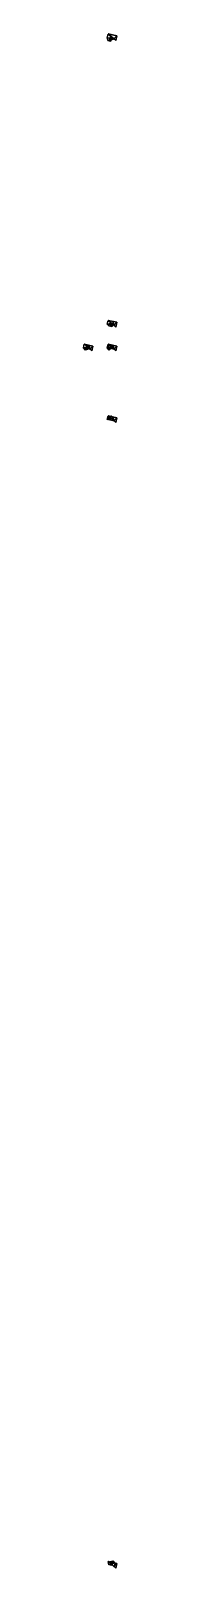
# Model space of a CAD drawing. Header units: inches. Extents: x -12292079.407 to -12292079.373, y 116895049.277 to 116895049.734.
# Drawn here: x -12292079.39971 to -12292079.39873, y 116895049.41995 to 116895049.46497 of the extents above; entities that cross this region are included whole.
import ezdxf

# ---------------------------------------------------------------- set-up
doc = ezdxf.new("R2010")
doc.units = ezdxf.units.IN
doc.header["$MEASUREMENT"] = 0
for name, color, linetype in [('BASE', 170, 'Continuous'), ('HYPOTENUSE', 20, 'Continuous'), ('PERPENDICULAR', 90, 'Continuous'), ('Standard', 7, 'Continuous')]:
    doc.layers.add(name, color=color, linetype=linetype)

# ---------------------------------------------------------------- blocks, each defined once
blk = doc.blocks.new('fundamental_block_GT')
at = {"layer": 'BASE'}
blk.add_line((0, 0), (879, -7), dxfattribs=at)
at = {"layer": 'HYPOTENUSE'}
blk.add_line((883, 469), (0, 0), dxfattribs=at)
at = {"layer": 'PERPENDICULAR'}
blk.add_line((879, -7), (883, 469), dxfattribs=at)

msp = doc.modelspace()

# ---------------------------------------------------------------- block references
for p, xscale, yscale, zscale, rotation in [((-12292079.398985, 116895049.464872), 2.634471657972354e-07, 2.634471657972354e-07, 2.634471657972354e-07, 320.1285335405972), ((-12292079.398809, 116895049.464722), -2.315495696894455e-07, 2.315495696894455e-07, 2.315495696894456e-07, 347.6394668721875), ((-12292079.398809, 116895049.464722), -2.0351372332779e-07, 2.0351372332779e-07, 2.0351372332779e-07, 16.12679039169119), ((-12292079.39898, 116895049.464671), -1.78869187922639e-07, 1.78869187922639e-07, 1.78869187922639e-07, 224.6133501756806), ((-12292079.398869, 116895049.464782), -1.572066688621341e-07, 1.572066688621341e-07, 1.572066688621341e-07, 73.1003259540447), ((-12292079.398908, 116895049.46465), -1.38174921239441e-07, 1.38174921239441e-07, 1.38174921239441e-07, 281.589276298006), ((-12292079.398809, 116895049.456335), -2.315495696894455e-07, 2.315495696894455e-07, 2.315495696894456e-07, 347.6394668721875), ((-12292079.398836, 116895049.456428), -1.78869187922639e-07, 1.78869187922639e-07, 1.78869187922639e-07, 44.61335017568048), ((-12292079.399008, 116895049.456377), -2.035137233277901e-07, 2.035137233277901e-07, 2.035137233277901e-07, 196.1267903916911), ((-12292079.398985, 116895049.456485), 2.634471657972354e-07, 2.634471657972354e-07, 2.634471657972354e-07, 320.1285335405972), ((-12292079.398836, 116895049.456428), -1.572066688621341e-07, 1.572066688621341e-07, 1.572066688621341e-07, 73.1003259540447), ((-12292079.398875, 116895049.456295), -1.38174921239441e-07, 1.38174921239441e-07, 1.38174921239441e-07, 281.589276298006), ((-12292079.399508, 116895049.455636), -2.315495696894455e-07, 2.315495696894455e-07, 2.315495696894456e-07, 347.6394668721875), ((-12292079.399535, 116895049.455729), -1.78869187922639e-07, 1.78869187922639e-07, 1.78869187922639e-07, 44.61335017568048), ((-12292079.399707, 116895049.455678), -2.035137233277901e-07, 2.035137233277901e-07, 2.035137233277901e-07, 196.1267903916911), ((-12292079.399684, 116895049.455786), 2.634471657972354e-07, 2.634471657972354e-07, 2.634471657972354e-07, 320.1285335405972), ((-12292079.399607, 116895049.45575), -1.38174921239441e-07, 1.38174921239441e-07, 1.38174921239441e-07, 101.5892762980061), ((-12292079.399646, 116895049.455618), -1.57206668862134e-07, 1.57206668862134e-07, 1.57206668862134e-07, 253.1003259540448), ((-12292079.398809, 116895049.455636), -2.315495696894455e-07, 2.315495696894455e-07, 2.315495696894456e-07, 347.6394668721875), ((-12292079.398836, 116895049.455729), -1.78869187922639e-07, 1.78869187922639e-07, 1.78869187922639e-07, 44.61335017568048), ((-12292079.399008, 116895049.455678), -2.035137233277901e-07, 2.035137233277901e-07, 2.035137233277901e-07, 196.1267903916911), ((-12292079.398985, 116895049.455786), 2.634471657972354e-07, 2.634471657972354e-07, 2.634471657972354e-07, 320.1285335405972), ((-12292079.398947, 116895049.455618), -1.38174921239441e-07, 1.38174921239441e-07, 1.38174921239441e-07, 281.589276298006), ((-12292079.398947, 116895049.455618), -1.57206668862134e-07, 1.57206668862134e-07, 1.57206668862134e-07, 253.1003259540448), ((-12292079.399008, 116895049.453581), -1.78869187922639e-07, 1.78869187922639e-07, 1.78869187922639e-07, 224.6133501756806), ((-12292079.398809, 116895049.453539), -2.315495696894455e-07, 2.315495696894455e-07, 2.315495696894456e-07, 347.6394668721875), ((-12292079.398897, 116895049.453692), -1.572066688621341e-07, 1.572066688621341e-07, 1.572066688621341e-07, 73.1003259540447), ((-12292079.398985, 116895049.453689), 2.634471657972354e-07, 2.634471657972354e-07, 2.634471657972354e-07, 320.1285335405972), ((-12292079.398936, 116895049.45356), -1.38174921239441e-07, 1.38174921239441e-07, 1.38174921239441e-07, 281.589276298006), ((-12292079.399008, 116895049.453581), -2.035137233277901e-07, 2.035137233277901e-07, 2.035137233277901e-07, 196.1267903916911), ((-12292079.398985, 116895049.42014), -2.315495696894456e-07, 2.315495696894456e-07, 2.315495696894456e-07, 167.6394668721873), ((-12292079.398985, 116895049.42014), 2.634471657972354e-07, 2.634471657972354e-07, 2.634471657972354e-07, 320.1285335405972), ((-12292079.398786, 116895049.420098), -2.0351372332779e-07, 2.0351372332779e-07, 2.0351372332779e-07, 16.12679039169119), ((-12292079.398957, 116895049.420047), -1.78869187922639e-07, 1.78869187922639e-07, 1.78869187922639e-07, 224.6133501756806), ((-12292079.398846, 116895049.420158), -1.572066688621341e-07, 1.572066688621341e-07, 1.572066688621341e-07, 73.1003259540447), ((-12292079.398885, 116895049.420026), -1.38174921239441e-07, 1.38174921239441e-07, 1.38174921239441e-07, 281.589276298006)]:
    msp.add_blockref('fundamental_block_GT', p, dxfattribs=dict(xscale=xscale, yscale=yscale, zscale=zscale, rotation=rotation))
at = {"layer": 'Standard', "xscale": -2.997428182638996e-07, "yscale": 2.997428182638995e-07, "zscale": 2.997428182638995e-07, "rotation": 167.6398495386389}
for p in [(-12292079.398985, 116895049.464872), (-12292079.398985, 116895049.456485), (-12292079.399684, 116895049.455786), (-12292079.398985, 116895049.455786), (-12292079.398985, 116895049.453689), (-12292079.398985, 116895049.42014)]:
    msp.add_blockref('fundamental_block_GT', p, dxfattribs=at)

doc.saveas('drawing.dxf')
